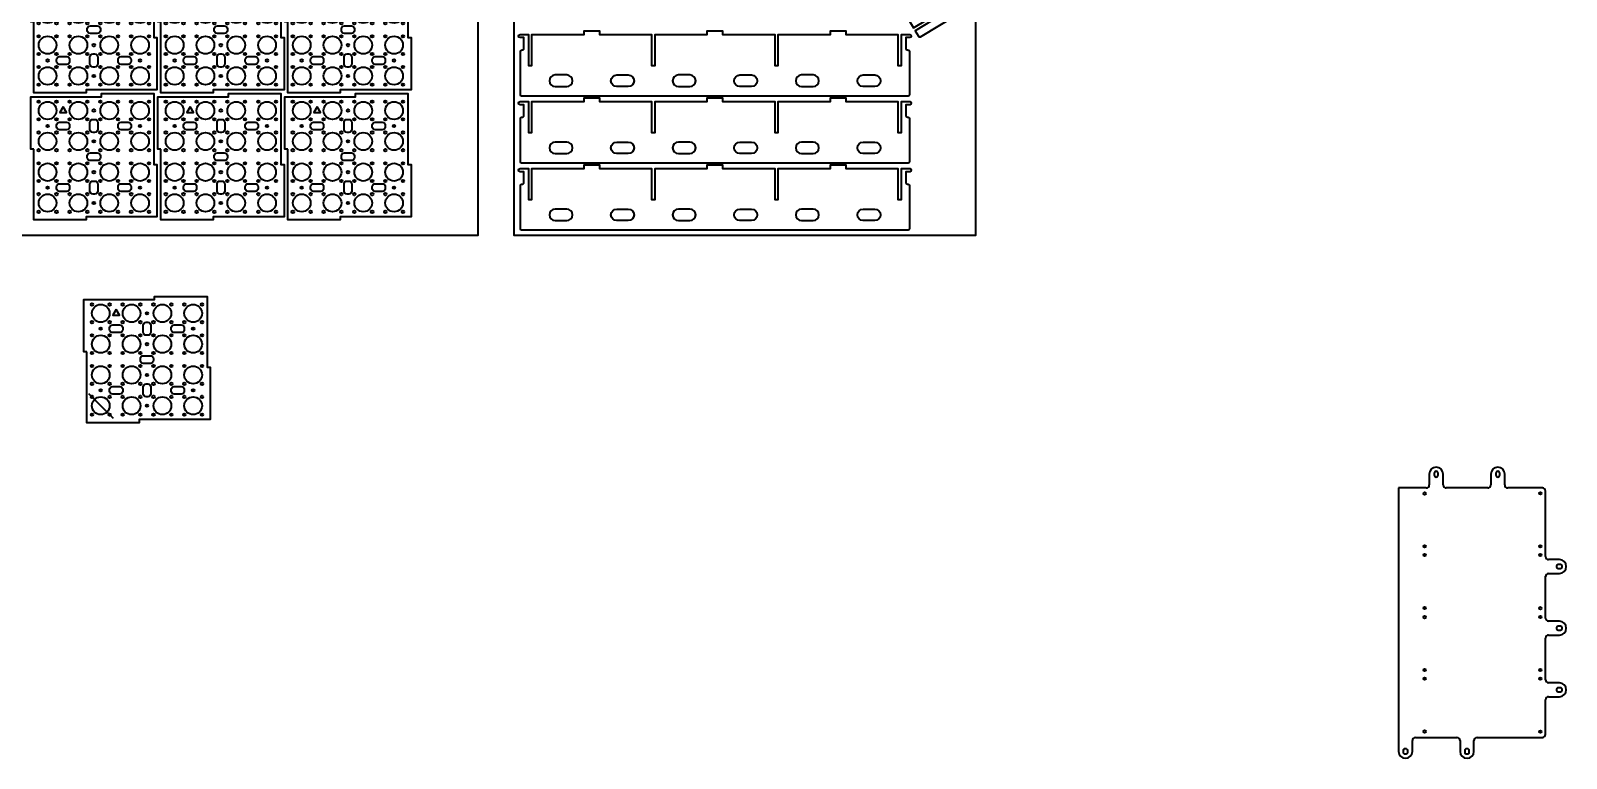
# Model space of a CAD drawing. Header units: millimetres. Extents: x -4815 to 20749, y -4662 to 5111.
# Drawn here: x 3785 to 5779, y 3745 to 4690 of the extents above; entities that cross this region are included whole.
import ezdxf

# ---------------------------------------------------------------- set-up
doc = ezdxf.new("R2010")
doc.units = ezdxf.units.MM
doc.header["$LTSCALE"] = 10
doc.header["$MEASUREMENT"] = 0
doc.layers.add('A-DETL-___2', color=2, linetype='Continuous')
doc.layers.add('A-DETL-___3', color=3, linetype='Continuous')

# ---------------------------------------------------------------- blocks, each defined once
blk = doc.blocks.new('motor mount 26mm')
at = {"layer": 'A-DETL-___2', "lineweight": 40, "transparency": 33554687}
for centre, radius in [((-11.5, 11.5), 1.6), ((0, 0), 11.5), ((11.5, 11.5), 1.6), ((-11.5, -11.5), 1.6), ((11.5, -11.5), 1.6)]:
    blk.add_circle(centre, radius, dxfattribs=at)
blk = doc.blocks.new('4x4Module')
at = {"layer": 'A-DETL-___2', "lineweight": 40, "transparency": 33554687}
for points in [[(2, 10), (-2, 10), (-2, 78), (90, 78), (90, 82), (158, 82), (158, -10), (162, -10), (162, -78), (70, -78), (70, -82), (2, -82), (2, 10)], [(40, 65), (35.7, 57.5), (44.3, 57.5)]]:
    blk.add_lwpolyline(points, close=True, dxfattribs=at)
for points in [[(35.5, 45), (44.5, 45, -0.414214), (48.5, 41), (48.5, 39, -0.414214), (44.5, 35), (35.5, 35, -0.414214), (31.5, 39), (31.5, 41, -0.414214)], [(75, 35.5), (75, 44.5, -0.414214), (79, 48.5), (81, 48.5, -0.414214), (85, 44.5), (85, 35.5, -0.414214), (81, 31.5), (79, 31.5, -0.414214)], [(115.5, 45), (124.5, 45, -0.414214), (128.5, 41), (128.5, 39, -0.414214), (124.5, 35), (115.5, 35, -0.414214), (111.5, 39), (111.5, 41, -0.414214)], [(75.5, 5), (84.5, 5, -0.414214), (88.5, 1), (88.5, -1, -0.414214), (84.5, -5), (75.5, -5, -0.414214), (71.5, -1), (71.5, 1, -0.414214)], [(35.5, -35), (44.5, -35, -0.414214), (48.5, -39), (48.5, -41, -0.414214), (44.5, -45), (35.5, -45, -0.414214), (31.5, -41), (31.5, -39, -0.414214)], [(75, -44.5), (75, -35.5, -0.414214), (79, -31.5), (81, -31.5, -0.414214), (85, -35.5), (85, -44.5, -0.414214), (81, -48.5), (79, -48.5, -0.414214)], [(115.5, -35), (124.5, -35, -0.414214), (128.5, -39), (128.5, -41, -0.414214), (124.5, -45), (115.5, -45, -0.414214), (111.5, -41), (111.5, -39, -0.414214)]]:
    blk.add_lwpolyline(points, format="xyb", close=True, dxfattribs=at)
for centre in [(80, 60), (20, 40), (140, 40), (80, 20), (80, -20), (20, -40), (140, -40), (80, -60)]:
    blk.add_circle(centre, 1.6, dxfattribs=at)
at = {"layer": 'Defpoints', "lineweight": 40, "transparency": 33554687}
for p in [(20, 60), (60, 60), (100, 60), (140, 60), (20, 20), (60, 20), (100, 20), (140, 20), (20, -20), (60, -20), (100, -20), (140, -20), (20, -60), (60, -60), (100, -60), (140, -60)]:
    blk.add_blockref('motor mount 26mm', p, dxfattribs=at)
blk = doc.blocks.new('Lower Matrix (long)')
at = {"layer": 'A-DETL-___3', "lineweight": 40, "transparency": 33554687}
blk.add_line((5268.5, 1735.5), (5272.5, 1735.5), dxfattribs=at)
for points in [[(5257.4, 1775.5), (5268.2, 1775.5), (5268.2, 1735.5), (5272.7, 1735.5), (5272.7, 1775.5), (5340.5, 1775.5), (5340.5, 1780.5), (5360.5, 1780.5), (5360.5, 1775.5), (5428.2, 1775.5), (5428.2, 1735.5), (5432.7, 1735.5), (5432.7, 1775.5), (5500.5, 1775.5), (5500.5, 1780.5), (5520.5, 1780.5), (5520.5, 1775.5), (5588.2, 1775.5), (5588.2, 1735.5), (5592.7, 1735.5), (5592.7, 1775.5), (5660.5, 1775.5), (5660.5, 1780.5), (5680.5, 1780.5), (5680.5, 1775.5), (5748.2, 1775.5), (5748.2, 1735.5), (5752.7, 1735.5), (5752.7, 1775.5), (5763.5, 1775.5, -0.999998), (5763.6, 1771.5), (5758.5, 1771.5), (5758.5, 1757.5, 0.45648), (5760.7, 1755.5, -0.451122), (5763, 1753.5), (5763, 1697.5, -0.414214), (5761, 1695.5), (5260, 1695.5, -0.414214), (5258, 1697.5), (5258, 1753.5, -0.414214), (5260, 1755.5), (5260.5, 1755.5, 0.414214), (5262.5, 1757.5), (5262.5, 1771.5), (5257.4, 1771.5, -0.999033)], [(5318, 1723), (5303, 1723, 1), (5303, 1708), (5318, 1708, 1)], [(5383, 1723), (5398, 1723, -1), (5398, 1708), (5383, 1708, -1)], [(5478, 1723), (5463, 1723, 1), (5463, 1708), (5478, 1708, 1)], [(5543, 1723), (5558, 1723, -1), (5558, 1708), (5543, 1708, -1)], [(5638, 1723), (5623, 1723, 1), (5623, 1708), (5638, 1708, 1)], [(5703, 1723), (5718, 1723, -1), (5718, 1708), (5703, 1708, -1)]]:
    blk.add_lwpolyline(points, format="xyb", close=True, dxfattribs=at)
blk = doc.blocks.new('Lower Matrix (Short)')
at = {"layer": 'A-DETL-___3', "lineweight": 40, "transparency": 33554687}
for points in [[(18, 168), (4, 168), (4, 173.1, 0.999998), (0, 173.1), (0, 90), (-5, 90), (-5, 70), (0, 70), (0, -70), (-5, -70), (-5, -90), (0, -90), (0, -173.1, 1.000969), (4, -173.1), (4, -168), (18, -168, -0.414214), (20, -170), (20, -170.5, 0.414214), (22, -172.5), (78, -172.5, 0.414214), (80, -170.5), (80, -162.2), (40, -162.2), (40, -157.7), (80, -157.7), (80, -2.2), (40, -2.2), (40, 2.3), (80, 2.3), (80, 157.8), (40, 157.8), (40, 162.3), (80, 162.3), (80, 170.5, 0.414214), (78, 172.5), (22, 172.5, 0.45648), (20, 170.2, -0.451122)], [(52.5, 112.5), (52.5, 127.5, -1), (67.5, 127.5), (67.5, 112.5, -1)], [(52.5, 47.5), (52.5, 32.5, 1), (67.5, 32.5), (67.5, 47.5, 1)], [(52.5, -47.5), (52.5, -32.5, -1), (67.5, -32.5), (67.5, -47.5, -1)], [(52.5, -112.5), (52.5, -127.5, 1), (67.5, -127.5), (67.5, -112.5, 1)]]:
    blk.add_lwpolyline(points, format="xyb", close=True, dxfattribs=at)

msp = doc.modelspace()

# ---------------------------------------------------------------- linework, layer by layer
at = {"lineweight": 40, "transparency": 33554687}
msp.add_line((3860, 4219.1), (3892, 4187.1), dxfattribs=at)
for points in [[(4366.3, 5024.8), (3766.3, 5024.8), (3766.3, 4424.8), (4366.3, 4424.8)], [(5012.5, 5024.8), (4412.5, 5024.8), (4412.5, 4424.8), (5012.5, 4424.8)]]:
    msp.add_lwpolyline(points, close=True, dxfattribs=at)
at = {"layer": 'A-DETL-___2', "lineweight": 40, "transparency": 33554687}
for p, q in [((5601.5, 4114.3), (5601.5, 4100.3)), ((5619.5, 4100.3), (5619.5, 4114.3)), ((5681.5, 4114.3), (5681.5, 4100.3)), ((5699.5, 4100.3), (5699.5, 4114.3)), ((5597.5, 4096.3), (5561.5, 4096.3)), ((5561.5, 4096.3), (5561.5, 3754.3)), ((5670.5, 4096.3), (5623.5, 4096.3)), ((5677.5, 4096.3), (5670.5, 4096.3)), ((5748.5, 4096.3), (5703.5, 4096.3)), ((5752.5, 4007.8), (5752.5, 4092.3)), ((5752.5, 4007.3), (5752.5, 4061.3)), ((5770.5, 4003.3), (5756.5, 4003.3)), ((5752.5, 3936.8), (5752.5, 3981.8)), ((5752.5, 3927.3), (5752.5, 3981.3)), ((5756.5, 3985.3), (5770.5, 3985.3)), ((5770.5, 3923.3), (5756.5, 3923.3)), ((5752.5, 3847.3), (5752.5, 3901.3)), ((5756.5, 3905.3), (5770.5, 3905.3)), ((5770.5, 3843.3), (5756.5, 3843.3)), ((5752.5, 3776.3), (5752.5, 3821.3)), ((5756.5, 3825.3), (5770.5, 3825.3)), ((5583.5, 3772.3), (5637.5, 3772.3)), ((5663.5, 3772.3), (5670.4, 3772.3)), ((5670.5, 3772.3), (5748.5, 3772.3)), ((5579.5, 3754.3), (5579.5, 3768.3)), ((5641.5, 3768.3), (5641.5, 3754.3)), ((5659.5, 3754.3), (5659.5, 3768.3))]:
    msp.add_line(p, q, dxfattribs=at)
for points in [[(5613, 4115.6, 1), (5608, 4115.6), (5608, 4113, 1), (5613, 4113)], [(5693, 4115.6, 1), (5688, 4115.6), (5688, 4113, 1), (5693, 4113)], [(5771.8, 3991.8, 1), (5771.8, 3996.8), (5769.1, 3996.8, 1), (5769.1, 3991.8)], [(5771.8, 3911.8, 1), (5771.8, 3916.8), (5769.1, 3916.8, 1), (5769.1, 3911.8)], [(5771.8, 3831.8, 1), (5771.8, 3836.8), (5769.1, 3836.8, 1), (5769.1, 3831.8)], [(5573, 3753, -1), (5568, 3753), (5568, 3755.6, -1), (5573, 3755.6)], [(5653, 3753, -1), (5648, 3753), (5648, 3755.6, -1), (5653, 3755.6)]]:
    msp.add_lwpolyline(points, format="xyb", close=True, dxfattribs=at)
for centre in [(5595.4, 4089.1), (5745.8, 4089.4), (5595.4, 4020.5), (5595.4, 4009.2), (5745.7, 4020.5), (5745.7, 4009.2), (5595.4, 3940.6), (5595.4, 3928.6), (5745.8, 3940.2), (5745.8, 3928.9), (5595.4, 3860), (5595.4, 3848.7), (5745.7, 3860), (5745.7, 3848.7), (5595.4, 3780.1), (5745.8, 3779.8)]:
    msp.add_circle(centre, 1.6, dxfattribs=at)
for centre, radius, start, end in [((5610.5, 4114.3), 9, 0, 180), ((5690.5, 4114.3), 9, 0, 180), ((5597.5, 4100.3), 4, 270, 0), ((5623.5, 4100.3), 4, 180, 270), ((5677.5, 4100.3), 4, 270, 0), ((5703.5, 4100.3), 4, 180, 270), ((5748.5, 4092.3), 4, 0, 90), ((5756.5, 4007.3), 4, 180, 270), ((5770.5, 3994.3), 9, 270, 90), ((5756.5, 3981.3), 4, 90, 180), ((5756.5, 3927.3), 4, 180, 270), ((5770.5, 3914.3), 9, 270, 90), ((5756.5, 3901.3), 4, 90, 180), ((5756.5, 3847.3), 4, 180, 270), ((5770.5, 3834.3), 9, 270, 90), ((5756.5, 3821.3), 4, 90, 180), ((5583.5, 3768.3), 4, 90, 180), ((5637.5, 3768.3), 4, 0, 90), ((5663.5, 3768.3), 4, 90, 180), ((5748.5, 3776.3), 4, 270, 0), ((5570.5, 3754.3), 9, 180, 0), ((5650.5, 3754.3), 9, 180, 0)]:
    msp.add_arc(centre, radius, start, end, dxfattribs=at)

# ---------------------------------------------------------------- block references
at = {"lineweight": 40, "transparency": 33554687, "rotation": 210.8981370291032}
msp.add_blockref('Lower Matrix (Short)', (4919.1, 4870.3), dxfattribs=at)
at = {"lineweight": 40, "transparency": 33554687}
for name, p in [('4x4Module', (3787, 4691.4)), ('4x4Module', (3952, 4691.4)), ('4x4Module', (4117, 4691.4)), ('Lower Matrix (long)', (-836.8, 2909.6)), ('4x4Module', (3787, 4526.4)), ('4x4Module', (3952, 4526.4)), ('4x4Module', (4117, 4526.4)), ('Lower Matrix (long)', (-836.8, 2822.5)), ('Lower Matrix (long)', (-836.8, 2735.5)), ('4x4Module', (3856, 4263.1))]:
    msp.add_blockref(name, p, dxfattribs=at)

doc.saveas('drawing.dxf')
